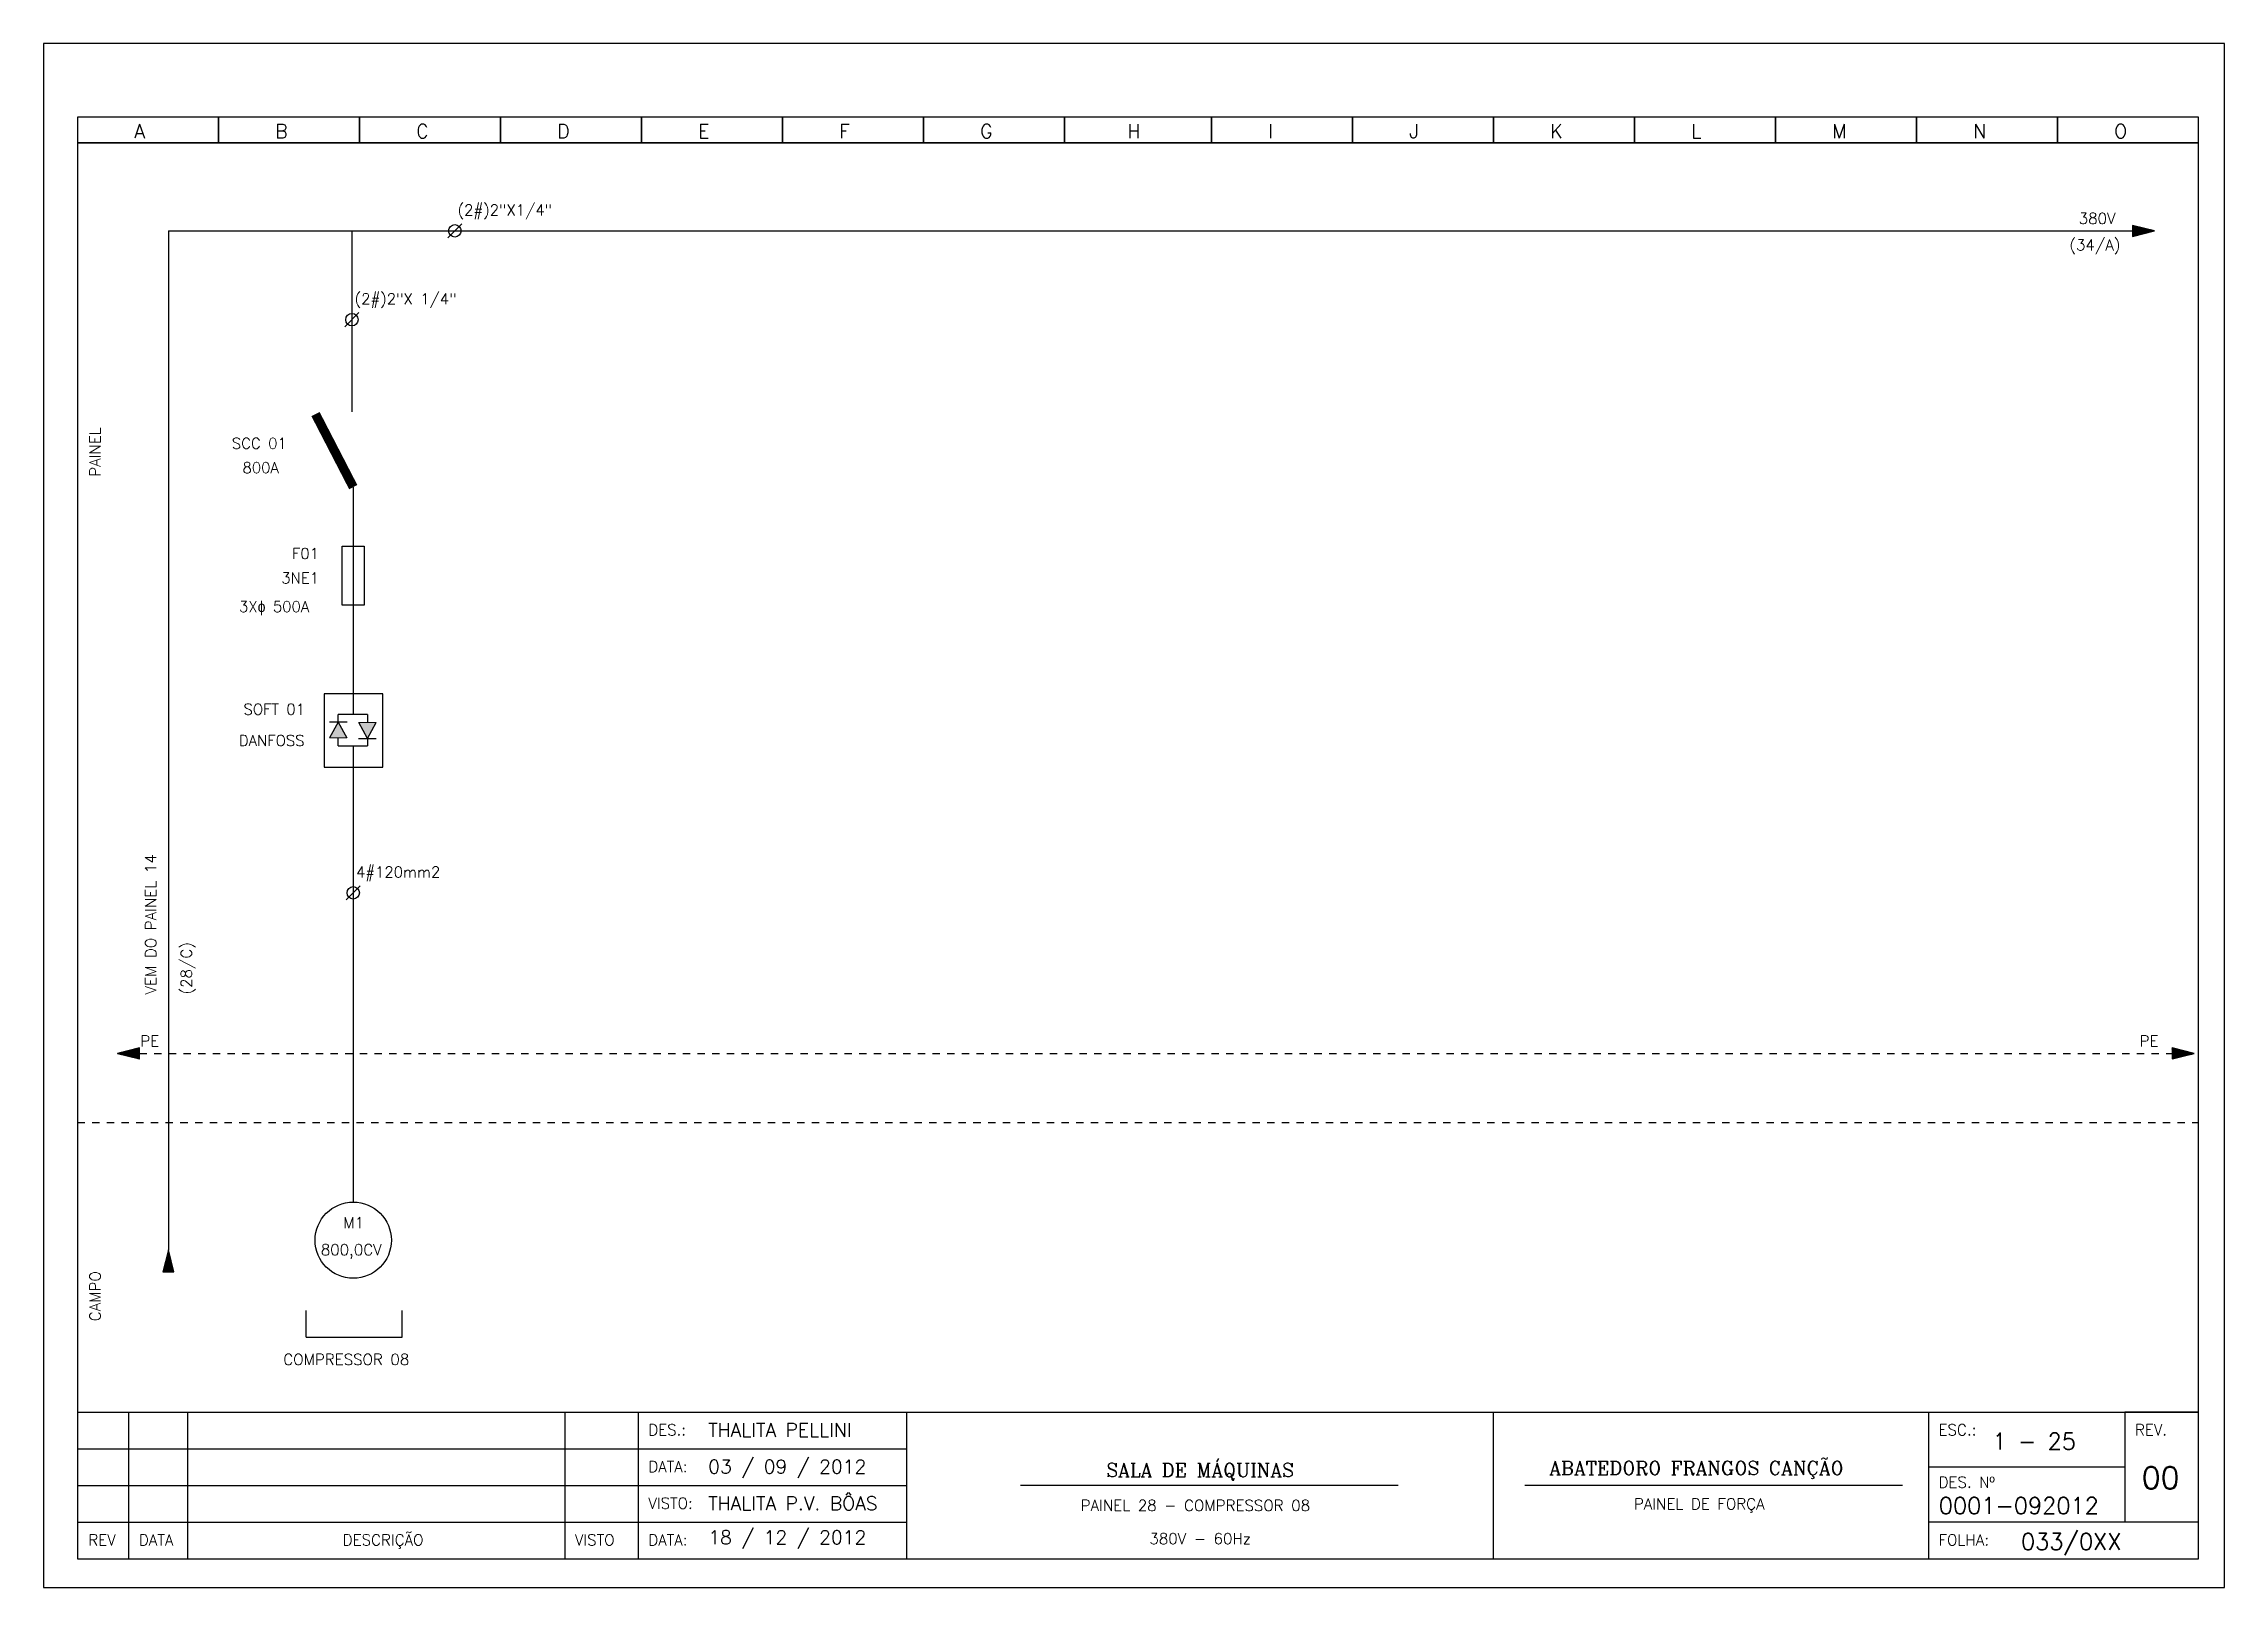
# Model space of a CAD drawing. Header units: millimetres. Extents: x 1974 to 2560, y 1429 to 1567.
# Drawn here: x 2202.2 to 2231.9, y 1491.61 to 1512.63 of the extents above; entities that cross this region are included whole.
import ezdxf

# ---------------------------------------------------------------- set-up
doc = ezdxf.new("R2010")
doc.units = ezdxf.units.MM
for name, pattern in [('DASHDOT2', [0.5, 0.25, -0.125, 0, -0.125]), ('DASHED', [0.75, 0.5, -0.25]), ('HIDDEN2', [0.1875, 0.125, -0.0625])]:
    doc.linetypes.add(name, pattern=pattern)
for name, color, linetype in [('ALIMENTAÇÃO', 6, 'Continuous'), ('CONECTOR_SAK', 2, 'Continuous'), ('DISJUNTOR', 5, 'Continuous'), ('EQUIPAMENTOS', 5, 'Continuous'), ('MARGEM', 1, 'Continuous'), ('MOTORES', 5, 'Continuous'), ('PAINEL', 7, 'Continuous'), ('soft', 5, 'Continuous'), ('TERRA', 3, 'DASHED'), ('TEXTO', 4, 'Continuous'), ('TEXTO_2', 5, 'Continuous'), ('TIMBRE', 7, 'Continuous')]:
    doc.layers.add(name, color=color, linetype=linetype)
doc.styles.add('REGUA60', font='romans.shx', dxfattribs={"height": 2})
doc.styles.add('ROMANC', font='romanc.shx', dxfattribs={"height": 0.55})
doc.styles.add('ROMANS', font='romans.shx', dxfattribs={"height": 37})

msp = doc.modelspace()

# ---------------------------------------------------------------- texts
at = {"style": 'ROMANS'}
for s, p in [('ESC.:', (2228.008, 1493.68)), ('REV.', (2230.684, 1493.68)), ('DES. Nº', (2228.008, 1492.967)), ('PAINEL 28 - COMPRESSOR 08', (2216.325, 1492.65)), ('PAINEL DE FORÇA', (2223.859, 1492.671)), ('380V - 60Hz', (2217.261, 1492.198)), ('FOLHA:', (2228.008, 1492.18))]:
    msp.add_text(s, height=0.15, dxfattribs=at).set_placement(p)
at = {"layer": 'TEXTO'}
for s, height, style, p in [('A', 0.188, 'ROMANS', (2203.436, 1511.347)), ('B', 0.188, 'ROMANS', (2205.356, 1511.347)), ('C', 0.188, 'ROMANS', (2207.276, 1511.347)), ('D', 0.188, 'ROMANS', (2209.196, 1511.347)), ('E', 0.188, 'ROMANS', (2211.116, 1511.347)), ('F', 0.188, 'ROMANS', (2213.036, 1511.347)), ('G', 0.188, 'ROMANS', (2214.956, 1511.347)), ('H', 0.188, 'ROMANS', (2216.96, 1511.347)), ('I', 0.188, 'ROMANS', (2218.88, 1511.347)), ('J', 0.188, 'ROMANS', (2220.8, 1511.347)), ('K', 0.188, 'ROMANS', (2222.72, 1511.347)), ('L', 0.188, 'ROMANS', (2224.64, 1511.347)), ('M', 0.188, 'ROMANS', (2226.56, 1511.347)), ('N', 0.188, 'ROMANS', (2228.48, 1511.347)), ('O', 0.188, 'ROMANS', (2230.4, 1511.347)), ('(2#)2"X1/4"', 0.148, 'ROMANS', (2207.839, 1510.294)), ('380V', 0.15, 'ROMANS', (2229.917, 1510.178)), ('(34/A)', 0.15, 'ROMANS', (2229.791, 1509.818)), ('(2#)2"X 1/4"', 0.148, 'ROMANS', (2206.437, 1509.084)), ('SCC 01', 0.148, 'ROMANS', (2204.765, 1507.116)), ('800A', 0.148, 'ROMANS', (2204.91, 1506.785)), ('F01', 0.148, 'ROMANS', (2205.584, 1505.616)), ('3NE1', 0.148, 'ROMANS', (2205.438, 1505.282)), ('3Xɸ 500A', 0.148, 'ROMANS', (2204.862, 1504.893)), ('SOFT 01', 0.148, 'ROMANS', (2204.924, 1503.495)), ('DANFOSS', 0.148, 'ROMANS', (2204.86, 1503.069)), ('4#120mm2', 0.148, 'ROMANS', (2206.455, 1501.278)), ('PE', 0.15, 'ROMANS', (2203.519, 1498.975)), ('PE', 0.15, 'ROMANS', (2230.746, 1498.975)), ('M1', 0.15, 'REGUA60', (2206.282, 1496.502)), ('800,0CV', 0.15, 'REGUA60', (2205.976, 1496.133)), ('COMPRESSOR 08', 0.15, 'REGUA60', (2205.465, 1494.639)), ('THALITA PELLINI', 0.1875, 'ROMANS', (2211.252, 1493.66)), ('03 / 09 / 2012', 0.1875, 'ROMANS', (2211.252, 1493.16)), ('THALITA P.V. BÔAS', 0.1875, 'ROMANS', (2211.252, 1492.66)), ('18 / 12 / 2012', 0.1875, 'ROMANS', (2211.252, 1492.197))]:
    msp.add_text(s, height=height, dxfattribs=dict(at, style=style)).set_placement(p)
at = {"layer": 'TEXTO', "style": 'REGUA60'}
for s, p in [('PAINEL', (2202.978, 1506.735)), ('VEM DO PAINEL 14', (2203.736, 1499.684)), ('(28/C)', (2204.22, 1499.684)), ('CAMPO', (2202.978, 1495.234))]:
    msp.add_text(s, height=0.15, rotation=90, dxfattribs=at).set_placement(p)
at = {"layer": 'TEXTO', "color": 150, "style": 'ROMANS'}
for s, height, p in [('DES.:', 0.15, (2210.437, 1493.68)), ('1 - 25', 0.225, (2228.742, 1493.487)), ('DATA:', 0.15, (2210.437, 1493.18)), ('00', 0.3, (2230.775, 1492.953)), ('VISTO:', 0.15, (2210.437, 1492.68)), ('0001-092012', 0.225, (2228.012, 1492.611)), ('REV', 0.15, (2202.811, 1492.18)), ('DATA', 0.15, (2203.499, 1492.18)), ('DESCRIÇÃO', 0.15, (2206.275, 1492.18)), ('VISTO', 0.15, (2209.437, 1492.18)), ('DATA:', 0.15, (2210.437, 1492.18)), ('033/0XX', 0.225, (2229.131, 1492.121))]:
    msp.add_text(s, height=height, dxfattribs=at).set_placement(p)
at = {"layer": 'TEXTO_2', "style": 'ROMANC'}
for s, p in [('SALA DE MÁQUINAS', (2216.673, 1493.113)), ('ABATEDORO FRANGOS CANÇÃO', (2222.705, 1493.141))]:
    msp.add_text(s, height=0.1875, dxfattribs=at).set_placement(p)

# ---------------------------------------------------------------- blocks, each defined once
blk = doc.blocks.new('soft')
at = {"layer": 'soft'}
h = blk.add_hatch(color=7, dxfattribs=at)
h.paths.add_polyline_path([(-0.206, -0.385), (-0.323, -0.602), (-0.088, -0.602)])
h.paths.add_polyline_path([(0.194, -0.609), (0.312, -0.391), (0.077, -0.391)])
for p, q in [((0.403, 0), (-0.397, 0)), ((-0.397, 0), (-0.397, -1)), ((0.403, -1), (0.403, 0)), ((-0.206, -0.385), (-0.323, -0.602)), ((-0.206, -0.385), (-0.088, -0.602)), ((0.194, -0.609), (0.077, -0.391)), ((0.194, -0.609), (0.312, -0.391)), ((-0.397, -1), (0.403, -1))]:
    blk.add_line(p, q, dxfattribs=at)
at = {"layer": 'soft', "color": 7}
for p, q in [((0, 0), (0, -0.282)), ((-0.206, -0.385), (-0.206, -0.282)), ((0.194, -0.282), (-0.206, -0.282)), ((0.194, -0.282), (0.194, -0.391)), ((-0.083, -0.385), (-0.323, -0.385)), ((-0.206, -0.711), (-0.206, -0.602)), ((-0.206, -0.711), (0.194, -0.711)), ((0, -0.711), (0, -1)), ((0.072, -0.609), (0.312, -0.609)), ((0.194, -0.609), (0.194, -0.711))]:
    blk.add_line(p, q, dxfattribs=at)
at = {"layer": 'soft', "lineweight": 20}
for p, q in [((0.312, -0.391), (0.077, -0.391)), ((-0.323, -0.602), (-0.088, -0.602))]:
    blk.add_line(p, q, dxfattribs=at)

# ---------------------------------------------------------------- hatches: boundary and pattern name
at = {"layer": 'EQUIPAMENTOS'}
for points in [[(2230.95, 1510.084), (2230.65, 1510.159), (2230.65, 1510.009)], [(2203.975, 1495.907), (2203.9, 1496.207), (2203.825, 1495.907)], [(2203.975, 1495.907), (2203.9, 1496.207), (2203.825, 1495.907)]]:
    msp.add_hatch(color=256, dxfattribs=at).paths.add_polyline_path(points)
at = {"layer": 'TERRA'}
h = msp.add_hatch(dxfattribs=at)
h.set_pattern_fill('ANSI31', color=256, scale=0.004, angle=180, style=0)
h.set_pattern_definition([(225, (2260.4614149, 1547.50084864), (0.0003535533906, -0.0003535533906), [])])
h.paths.add_polyline_path([(2203.207, 1498.881), (2203.507, 1498.881), (2203.507, 1498.956)])
h.paths.add_polyline_path([(2203.507, 1498.806), (2203.507, 1498.881), (2203.207, 1498.881)])
h = msp.add_hatch(dxfattribs=at)
h.set_pattern_fill('ANSI31', color=256, scale=0.004, style=0)
h.set_pattern_definition([(45, (2174.2369607, 1450.2612611), (-0.0003535533906, 0.0003535533906), [])])
h.paths.add_polyline_path([(2231.491, 1498.881), (2231.191, 1498.881), (2231.191, 1498.806)])
h.paths.add_polyline_path([(2231.191, 1498.956), (2231.191, 1498.881), (2231.491, 1498.881)])

# ---------------------------------------------------------------- linework, layer by layer
for p, q in [((2205.778, 1495.016), (2205.778, 1495.38)), ((2207.085, 1495.016), (2207.085, 1495.38)), ((2205.778, 1495.016), (2207.085, 1495.016)), ((2231.547, 1493.997), (2230.547, 1493.997))]:
    msp.add_line(p, q)
at = {"layer": 'ALIMENTAÇÃO', "color": 6}
for p, q in [((2206.4, 1510.084), (2206.4, 1507.62)), ((2206.418, 1506.594), (2206.418, 1503.498)), ((2206.418, 1503.068), (2206.418, 1496.858))]:
    msp.add_line(p, q, dxfattribs=at)
at = {"layer": 'CONECTOR_SAK'}
for p, q in [((2207.898, 1510.181), (2207.707, 1509.988)), ((2206.496, 1508.971), (2206.305, 1508.778)), ((2206.514, 1501.165), (2206.323, 1500.973))]:
    msp.add_line(p, q, dxfattribs=at)
for centre in [(2207.802, 1510.084), (2206.4, 1508.874), (2206.418, 1501.069)]:
    msp.add_circle(centre, 0.0846, dxfattribs=at)
at = {"layer": 'DISJUNTOR', "const_width": 0.126}
msp.add_lwpolyline([(2206.418, 1506.594), (2205.904, 1507.589)], dxfattribs=at)
at = {"layer": 'EQUIPAMENTOS'}
msp.add_line((2203.9, 1510.084), (2230.95, 1510.084), dxfattribs=at)
for points in [[(2230.65, 1510.009), (2230.95, 1510.084), (2230.65, 1510.159), (2230.65, 1510.009)], [(2203.975, 1495.907), (2203.9, 1496.207), (2203.825, 1495.907), (2203.975, 1495.907)]]:
    msp.add_lwpolyline(points, dxfattribs=at)
msp.add_lwpolyline([(2206.268, 1505.788), (2206.568, 1505.788), (2206.568, 1504.988), (2206.268, 1504.988)], close=True, dxfattribs=at)
at = {"layer": 'MARGEM', "color": 7}
msp.add_lwpolyline([(2202.201, 1491.609), (2231.901, 1491.609), (2231.901, 1512.634), (2202.201, 1512.634)], close=True, dxfattribs=at)
at = {"layer": 'MOTORES'}
msp.add_circle((2206.418, 1496.338), 0.519, dxfattribs=at)
at = {"layer": 'PAINEL', "color": 12, "linetype": 'HIDDEN2', "ltscale": 0.005}
msp.add_line((2202.663, 1497.941), (2231.547, 1497.941), dxfattribs=at)
at = {"layer": 'soft'}
msp.add_line((2203.9, 1510.084), (2203.9, 1496.207), dxfattribs=at)
at = {"layer": 'TERRA', "linetype": 'DASHDOT2', "ltscale": 0.0025}
msp.add_line((2203.507, 1498.881), (2231.191, 1498.881), dxfattribs=at)
at = {"layer": 'TERRA'}
for points in [[(2203.507, 1498.956), (2203.207, 1498.881), (2203.507, 1498.806), (2203.507, 1498.956)], [(2203.507, 1498.956), (2203.207, 1498.881), (2203.507, 1498.806), (2203.507, 1498.956)], [(2231.191, 1498.806), (2231.491, 1498.881), (2231.191, 1498.956), (2231.191, 1498.806)], [(2231.191, 1498.806), (2231.491, 1498.881), (2231.191, 1498.956), (2231.191, 1498.806)]]:
    msp.add_lwpolyline(points, dxfattribs=at)
at = {"layer": 'TIMBRE', "color": 12}
msp.add_line((2231.547, 1511.634), (2202.663, 1511.634), dxfattribs=at)
at = {"layer": 'TIMBRE'}
for p, q in [((2202.663, 1493.997), (2231.547, 1493.997)), ((2203.363, 1491.997), (2203.363, 1493.997)), ((2204.163, 1491.997), (2204.163, 1493.997)), ((2209.301, 1493.997), (2209.301, 1491.997)), ((2210.301, 1491.997), (2210.301, 1493.997)), ((2213.954, 1493.997), (2213.954, 1491.997)), ((2221.944, 1493.997), (2221.944, 1491.997)), ((2227.872, 1493.997), (2227.872, 1491.997)), ((2230.547, 1493.997), (2230.547, 1492.497)), ((2202.663, 1493.497), (2213.954, 1493.497)), ((2230.547, 1493.247), (2227.872, 1493.247)), ((2202.663, 1492.997), (2213.954, 1492.997)), ((2220.648, 1492.997), (2215.504, 1492.997)), ((2227.519, 1492.997), (2222.376, 1492.997)), ((2202.663, 1492.497), (2213.954, 1492.497)), ((2231.547, 1492.497), (2227.872, 1492.497))]:
    msp.add_line(p, q, dxfattribs=at)
at = {"layer": 'TIMBRE', "color": 12}
for points in [[(2202.663, 1511.284), (2204.583, 1511.284), (2204.583, 1511.634), (2202.663, 1511.634)], [(2204.583, 1511.284), (2206.503, 1511.284), (2206.503, 1511.634), (2204.583, 1511.634)], [(2206.503, 1511.284), (2208.423, 1511.284), (2208.423, 1511.634), (2206.503, 1511.634)], [(2208.423, 1511.284), (2210.343, 1511.284), (2210.343, 1511.634), (2208.423, 1511.634)], [(2210.343, 1511.284), (2212.263, 1511.284), (2212.263, 1511.634), (2210.343, 1511.634)], [(2212.263, 1511.284), (2214.183, 1511.284), (2214.183, 1511.634), (2212.263, 1511.634)], [(2214.183, 1511.284), (2216.103, 1511.284), (2216.103, 1511.634), (2214.183, 1511.634)], [(2216.103, 1511.284), (2218.107, 1511.284), (2218.107, 1511.634), (2216.103, 1511.634)], [(2218.107, 1511.284), (2220.027, 1511.284), (2220.027, 1511.634), (2218.107, 1511.634)], [(2220.027, 1511.284), (2221.947, 1511.284), (2221.947, 1511.634), (2220.027, 1511.634)], [(2221.947, 1511.284), (2223.867, 1511.284), (2223.867, 1511.634), (2221.947, 1511.634)], [(2223.867, 1511.284), (2225.787, 1511.284), (2225.787, 1511.634), (2223.867, 1511.634)], [(2225.787, 1511.284), (2227.707, 1511.284), (2227.707, 1511.634), (2225.787, 1511.634)], [(2227.707, 1511.284), (2229.627, 1511.284), (2229.627, 1511.634), (2227.707, 1511.634)], [(2229.627, 1511.284), (2231.547, 1511.284), (2231.547, 1511.634), (2229.627, 1511.634)], [(2202.663, 1491.997), (2231.547, 1491.997), (2231.547, 1511.284), (2202.663, 1511.284)]]:
    msp.add_lwpolyline(points, close=True, dxfattribs=at)

# ---------------------------------------------------------------- block references
at = {"layer": 'soft'}
msp.add_blockref('soft', (2206.418, 1503.78), dxfattribs=at)

msp.set_redraw_order([(e.dxf.handle, doc.entitydb.next_handle()) for e in msp.query("TEXT MTEXT ATTDEF DIMENSION ARC_DIMENSION")])  # texts and dimensions are drawn at this point

doc.saveas('drawing.dxf')
